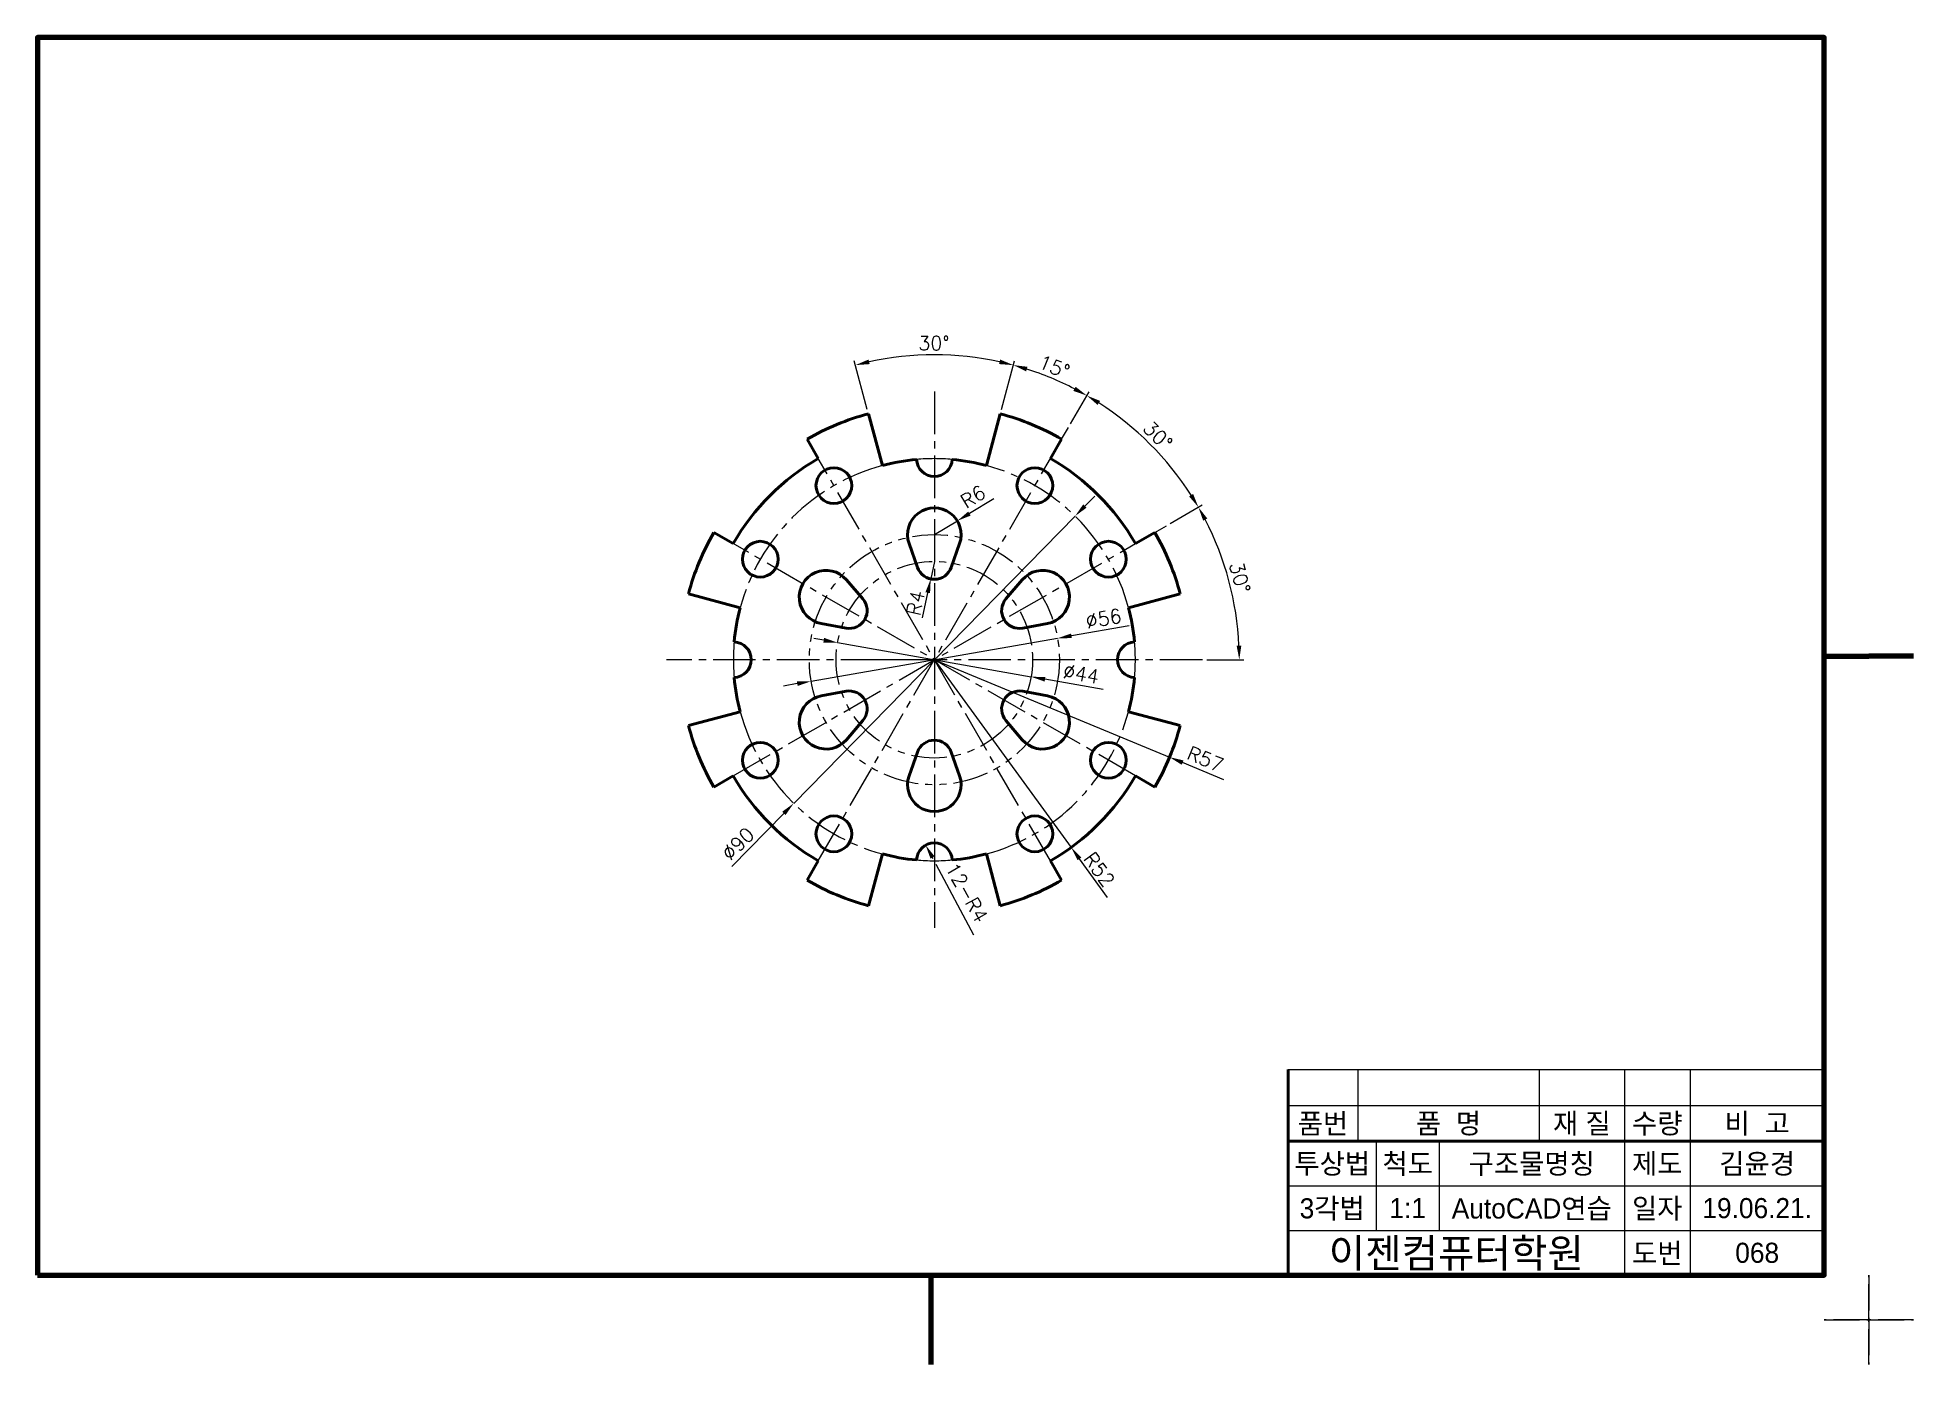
# Model space of a CAD drawing. Header units: millimetres. Extents: x 0 to 4210, y 0 to 2980.
# Drawn here: x 2950 to 3370, y 1772 to 2069 of the extents above; entities that cross this region are included whole.
import ezdxf
from ezdxf.enums import TextEntityAlignment as Align

# ---------------------------------------------------------------- set-up
doc = ezdxf.new("R2010")
doc.units = ezdxf.units.MM
doc.linetypes.add('CENTER2', pattern=[28.575, 19.05, -3.175, 3.175, -3.175])
doc.linetypes.add('PHANTOM2', pattern=[31.75, 15.875, -3.175, 3.175, -3.175, 3.175, -3.175])
for name, color, linetype, lineweight in [('가는선', 1, 'Continuous', 13), ('가상선', 1, 'PHANTOM2', 13), ('구분선', 1, 'PHANTOM2', 13), ('문자', 2, 'Continuous', 20), ('외곽선', 4, 'Continuous', 70), ('외형선', 3, 'Continuous', 40), ('중심선', 1, 'CENTER2', 13), ('치수선', 1, 'Continuous', 13)]:
    doc.layers.add(name, color=color, linetype=linetype, lineweight=lineweight)
doc.styles.get("Standard").update_dxf_attribs({"font": 'romans.shx'})
doc.styles.add('한글', font='')
doc.styles.get('한글').set_extended_font_data('Gulim')

msp = doc.modelspace()

# ---------------------------------------------------------------- texts
at = {"layer": '문자', "ltscale": 0.5}
msp.add_text('30°', height=3.15, dxfattribs=at).set_placement((3147.19, 1999.01))
for s, rotation, p in [('15°', 337.5, (3173.77, 1995.2)), ('30°', 315, (3197.23, 1981.26)), ('R6', 30.9611, (3157.9, 1963.44)), ('30°', 285, (3216.77, 1951.14)), ('R4', 78.0585, (3147.59, 1939.43)), ('∅56', 9.8882, (3184.95, 1936.71)), ('∅44', 349.9976, (3179.38, 1925.71)), ('R57', 337.5, (3207.05, 1907.61)), ('∅90', 45.5863, (3105.11, 1884.54)), ('R52', 306.0894, (3184, 1885.16)), ('12-R4', 299.2476, (3153.13, 1883.18))]:
    msp.add_text(s, height=3.15, rotation=rotation, dxfattribs=at).set_placement(p)
at = {"layer": '문자', "ltscale": 0.5, "style": '한글'}
for s, height, p in [('품번', 4.5, (3237.79, 1826)), ('품  명', 4.5, (3265.9, 1826)), ('재 질', 4.5, (3295.75, 1826)), ('수량', 4.5, (3312.64, 1826)), ('비  고', 4.5, (3335.01, 1826)), ('투상법', 4.5, (3239.86, 1817)), ('척도', 4.5, (3256.76, 1817)), ('구조물명칭', 4.5, (3284.54, 1817)), ('제도', 4.5, (3312.64, 1817)), ('김윤경', 4.5, (3335.01, 1817)), ('3각법', 4.5, (3239.86, 1807)), ('1:1', 4.5, (3256.76, 1807)), ('AutoCAD연습', 4.5, (3284.54, 1807)), ('일자', 4.5, (3312.64, 1807)), ('19.06.21.', 4.5, (3335.01, 1807)), ('이젠컴퓨터학원', 6.5, (3267.64, 1797)), ('도번', 4.5, (3312.64, 1797)), ('068', 4.5, (3335.01, 1797))]:
    msp.add_text(s, height=height, dxfattribs=at).set_placement(p, align=Align.MIDDLE)

# ---------------------------------------------------------------- linework, layer by layer
at = {"layer": '가는선', "ltscale": 0.5}
for p, q in [((3230, 1838), (3350, 1838)), ((3245.58, 1838), (3245.58, 1822)), ((3286.22, 1838), (3286.22, 1822)), ((3305.27, 1838), (3305.27, 1792)), ((3320.01, 1838), (3320.01, 1792)), ((3230, 1830), (3350, 1830)), ((3249.73, 1822), (3249.73, 1802)), ((3263.8, 1822), (3263.8, 1802)), ((3230, 1812), (3350, 1812)), ((3230, 1802), (3350, 1802))]:
    msp.add_line(p, q, dxfattribs=at)
at = {"layer": '가상선', "ltscale": 0.5}
for radius in [28, 22]:
    msp.add_circle((3150.79, 1929.74), radius, dxfattribs=at)
at = {"layer": '구분선', "ltscale": 0.5}
for points in [[(3350, 1782), (3360, 1782), (3360, 1792)], [(3350, 1782), (3360, 1782), (3360, 1792)], [(3360, 1792), (3360, 1782), (3370, 1782)], [(3360, 1792), (3360, 1782), (3370, 1782)], [(3360, 1792), (3360, 1782), (3370, 1782)], [(3360, 1792), (3360, 1782), (3370, 1782)], [(3360, 1772), (3360, 1782), (3350, 1782)], [(3370, 1782), (3360, 1782), (3360, 1772)], [(3370, 1782), (3360, 1782), (3360, 1772)]]:
    msp.add_lwpolyline(points, dxfattribs=at)
at = {"layer": '외곽선', "ltscale": 0.5}
for p, q in [((3350, 1930.5), (3360, 1930.5)), ((3370, 1930.5), (3360, 1930.5)), ((3370, 1930.5), (3360, 1930.5)), ((3350, 1792), (3350, 1838)), ((3150, 1792), (3150, 1782)), ((3150, 1792), (3150, 1782)), ((3150, 1782), (3150, 1772))]:
    msp.add_line(p, q, dxfattribs=at)
msp.add_lwpolyline([(2950, 1792), (3350, 1792), (3350, 2069), (2950, 2069)], close=True, dxfattribs=at)
at = {"layer": '외형선', "ltscale": 0.5}
for p, q in [((3139.15, 1973.2), (3136.04, 1984.8)), ((3162.44, 1973.2), (3165.55, 1984.8)), ((3124.79, 1974.77), (3122.29, 1979.1)), ((3176.79, 1974.77), (3179.29, 1979.1)), ((3105.76, 1955.74), (3101.43, 1958.24)), ((3195.83, 1955.74), (3200.16, 1958.24)), ((3145.14, 1955.74), (3147.02, 1950.4)), ((3156.45, 1955.74), (3154.56, 1950.4)), ((3131.1, 1947.64), (3134.78, 1943.34)), ((3170.48, 1947.64), (3166.8, 1943.34)), ((3107.33, 1941.38), (3095.73, 1944.49)), ((3194.26, 1941.38), (3205.85, 1944.49)), ((3125.45, 1937.84), (3131.01, 1936.81)), ((3176.14, 1937.84), (3170.58, 1936.81)), ((3125.45, 1921.64), (3131.01, 1922.67)), ((3176.14, 1921.64), (3170.58, 1922.67)), ((3107.33, 1918.09), (3095.73, 1914.99)), ((3131.1, 1911.84), (3134.78, 1916.14)), ((3170.48, 1911.84), (3166.8, 1916.14)), ((3194.26, 1918.09), (3205.85, 1914.99)), ((3145.14, 1903.74), (3147.02, 1909.07)), ((3156.45, 1903.74), (3154.56, 1909.07)), ((3105.76, 1903.74), (3101.43, 1901.24)), ((3195.83, 1903.74), (3200.16, 1901.24)), ((3139.15, 1886.27), (3136.04, 1874.68)), ((3162.44, 1886.27), (3165.55, 1874.68)), ((3124.79, 1884.7), (3122.29, 1880.37)), ((3176.79, 1884.7), (3179.29, 1880.37)), ((3230, 1838), (3230, 1830)), ((3230, 1830), (3230, 1822)), ((3230, 1822), (3350, 1822)), ((3230, 1822), (3230, 1802)), ((3230, 1802), (3230, 1792))]:
    msp.add_line(p, q, dxfattribs=at)
for centre in [(3128.29, 1968.71), (3173.29, 1968.71), (3111.82, 1952.24), (3189.76, 1952.24), (3111.82, 1907.24), (3189.76, 1907.24), (3128.29, 1890.77), (3173.29, 1890.77)]:
    msp.add_circle(centre, 4, dxfattribs=at)
for centre, radius, start, end in [((3150.79, 1929.74), 57, 105, 120), ((3150.79, 1929.74), 57, 60, 75), ((3150.79, 1929.74), 52, 120, 150), ((3150.79, 1929.74), 45, 95.0946, 105), ((3150.79, 1974.74), 4, 182.5473, 357.4527), ((3150.79, 1929.74), 45, 75, 84.9054), ((3150.79, 1929.74), 52, 30, 60), ((3150.79, 1957.74), 6, 340.5288, 199.4712), ((3150.79, 1929.74), 57, 150, 165), ((3150.79, 1929.74), 57, 15, 30), ((3150.79, 1929.74), 57, 15, 30), ((3126.54, 1943.74), 6, 40.5288, 259.4712), ((3150.79, 1951.74), 4, 199.4712, 340.5288), ((3175.04, 1943.74), 6, 280.5288, 139.4712), ((3150.79, 1929.74), 45, 165, 174.9054), ((3131.74, 1940.74), 4, 259.4712, 40.5288), ((3169.85, 1940.74), 4, 139.4712, 280.5288), ((3150.79, 1929.74), 45, 5.0946, 15), ((3105.79, 1929.74), 4, 272.5473, 87.4527), ((3195.79, 1929.74), 4, 92.5473, 267.4527), ((3150.79, 1929.74), 45, 185.0946, 195), ((3150.79, 1929.74), 45, 345, 354.9054), ((3126.54, 1915.74), 6, 100.5288, 319.4712), ((3131.74, 1918.74), 4, 319.4712, 100.5288), ((3169.85, 1918.74), 4, 79.4712, 220.5288), ((3175.04, 1915.74), 6, 220.5288, 79.4712), ((3150.79, 1929.74), 57, 195, 210), ((3150.79, 1907.74), 4, 19.4712, 160.5288), ((3150.79, 1929.74), 57, 330, 345), ((3150.79, 1929.74), 57, 330, 345), ((3150.79, 1929.74), 52, 210, 240), ((3150.79, 1901.74), 6, 160.5288, 19.4712), ((3150.79, 1929.74), 52, 300, 330), ((3150.79, 1929.74), 45, 255, 264.9054), ((3150.79, 1884.74), 4, 2.5473, 177.4527), ((3150.79, 1929.74), 45, 275.0946, 285), ((3150.79, 1929.74), 57, 240, 255), ((3150.79, 1929.74), 57, 285, 300)]:
    msp.add_arc(centre, radius, start, end, dxfattribs=at)
at = {"layer": '중심선', "ltscale": 0.5}
for p, q in [((3150.79, 1989.74), (3150.79, 1869.74)), ((3179.29, 1979.1), (3180.79, 1981.7)), ((3124.79, 1884.7), (3176.79, 1974.77)), ((3176.79, 1884.7), (3124.79, 1974.77)), ((3200.16, 1958.24), (3202.75, 1959.74)), ((3105.76, 1903.74), (3195.83, 1955.74)), ((3195.83, 1903.74), (3105.76, 1955.74)), ((3210.79, 1929.74), (3090.79, 1929.74))]:
    msp.add_line(p, q, dxfattribs=at)
for start, end in [(84.9054, 95.0946), (105, 165), (15, 75), (174.9054, 185.0946), (354.9054, 5.0946), (195, 255), (285, 345), (264.9054, 275.0946)]:
    msp.add_arc((3150.79, 1929.74), 45, start, end, dxfattribs=at)
at = {"layer": '치수선', "ltscale": 0.5}
for p, q in [((3135.78, 1985.76), (3132.87, 1996.65)), ((3165.8, 1985.76), (3168.72, 1996.65)), ((3165.8, 1985.76), (3168.72, 1996.65)), ((3181.29, 1982.57), (3185.43, 1989.73)), ((3181.29, 1982.57), (3185.43, 1989.73)), ((3164.13, 1965.74), (3158.64, 1962.45)), ((3184.49, 1964.13), (3186.69, 1966.38)), ((3182.29, 1961.88), (3119.3, 1897.59)), ((3203.62, 1960.24), (3210.78, 1964.37)), ((3203.62, 1960.24), (3210.78, 1964.37)), ((3150.79, 1957.74), (3155.94, 1960.82)), ((3150.79, 1951.74), (3149.97, 1947.82)), ((3148.12, 1939.08), (3149.31, 1944.74)), ((3194.39, 1937.34), (3181.48, 1935.09)), ((3123.21, 1924.93), (3178.38, 1934.55)), ((3126.03, 1934.11), (3123.84, 1934.49)), ((3129.13, 1933.56), (3172.46, 1925.92)), ((3149.79, 1929.74), (3137.64, 1929.74)), ((3149.79, 1929.74), (3140, 1929.74)), ((3150.79, 1929.74), (3203.45, 1907.93)), ((3150.79, 1929.74), (3181.42, 1887.72)), ((3211.79, 1929.74), (3220.06, 1929.74)), ((3120.11, 1924.39), (3117, 1923.85)), ((3188.61, 1923.07), (3175.56, 1925.37)), ((3215.6, 1902.89), (3206.36, 1906.72)), ((3105.44, 1883.44), (3117.1, 1895.34)), ((3150.52, 1885.22), (3150.38, 1885.48)), ((3159.65, 1868.1), (3151.2, 1883.93)), ((3189.58, 1876.52), (3183.28, 1885.17))]:
    msp.add_line(p, q, dxfattribs=at)
for start, end in [(77.644, 102.356), (62.644, 72.356), (32.644, 57.356), (2.644, 27.356)]:
    msp.add_arc((3150.79, 1929.74), 68.27, start, end, dxfattribs=at)
for points in [[(3136.31, 1995.91), (3136.06, 1996.93), (3133.12, 1995.68)], [(3165.53, 1996.93), (3165.28, 1995.91), (3168.46, 1995.68)], [(3171.34, 1994.29), (3171.63, 1995.3), (3168.46, 1995.68)], [(3182.41, 1990.83), (3181.91, 1989.91), (3184.93, 1988.86)], [(3187.34, 1986.77), (3187.89, 1987.67), (3184.93, 1988.86)], [(3208.72, 1966.84), (3207.83, 1966.29), (3209.91, 1963.87)], [(3158.37, 1962.9), (3158.91, 1962), (3155.94, 1960.82)], [(3184.11, 1964.5), (3184.86, 1963.76), (3182.29, 1961.88)], [(3210.97, 1960.86), (3211.89, 1961.36), (3209.91, 1963.87)], [(3148.8, 1944.85), (3149.83, 1944.63), (3149.97, 1947.82)], [(3126.12, 1934.62), (3125.93, 1933.59), (3129.13, 1933.56)], [(3181.39, 1935.6), (3181.57, 1934.57), (3178.38, 1934.55)], [(3219.51, 1932.9), (3218.46, 1932.88), (3219.06, 1929.74)], [(3120.02, 1924.91), (3120.2, 1923.87), (3123.21, 1924.93)], [(3175.65, 1925.89), (3175.47, 1924.85), (3172.46, 1925.92)], [(3206.57, 1907.2), (3206.16, 1906.23), (3203.45, 1907.93)], [(3116.72, 1895.71), (3117.47, 1894.98), (3119.3, 1897.59)], [(3150.84, 1885.74), (3149.92, 1885.22), (3148.84, 1888.23)], [(3183.7, 1885.48), (3182.85, 1884.86), (3181.42, 1887.72)]]:
    msp.add_solid(points, dxfattribs=at)

msp.set_redraw_order([(e.dxf.handle, doc.entitydb.next_handle()) for e in msp.query("TEXT MTEXT ATTDEF DIMENSION ARC_DIMENSION")])  # texts and dimensions are drawn at this point

doc.saveas('drawing.dxf')
